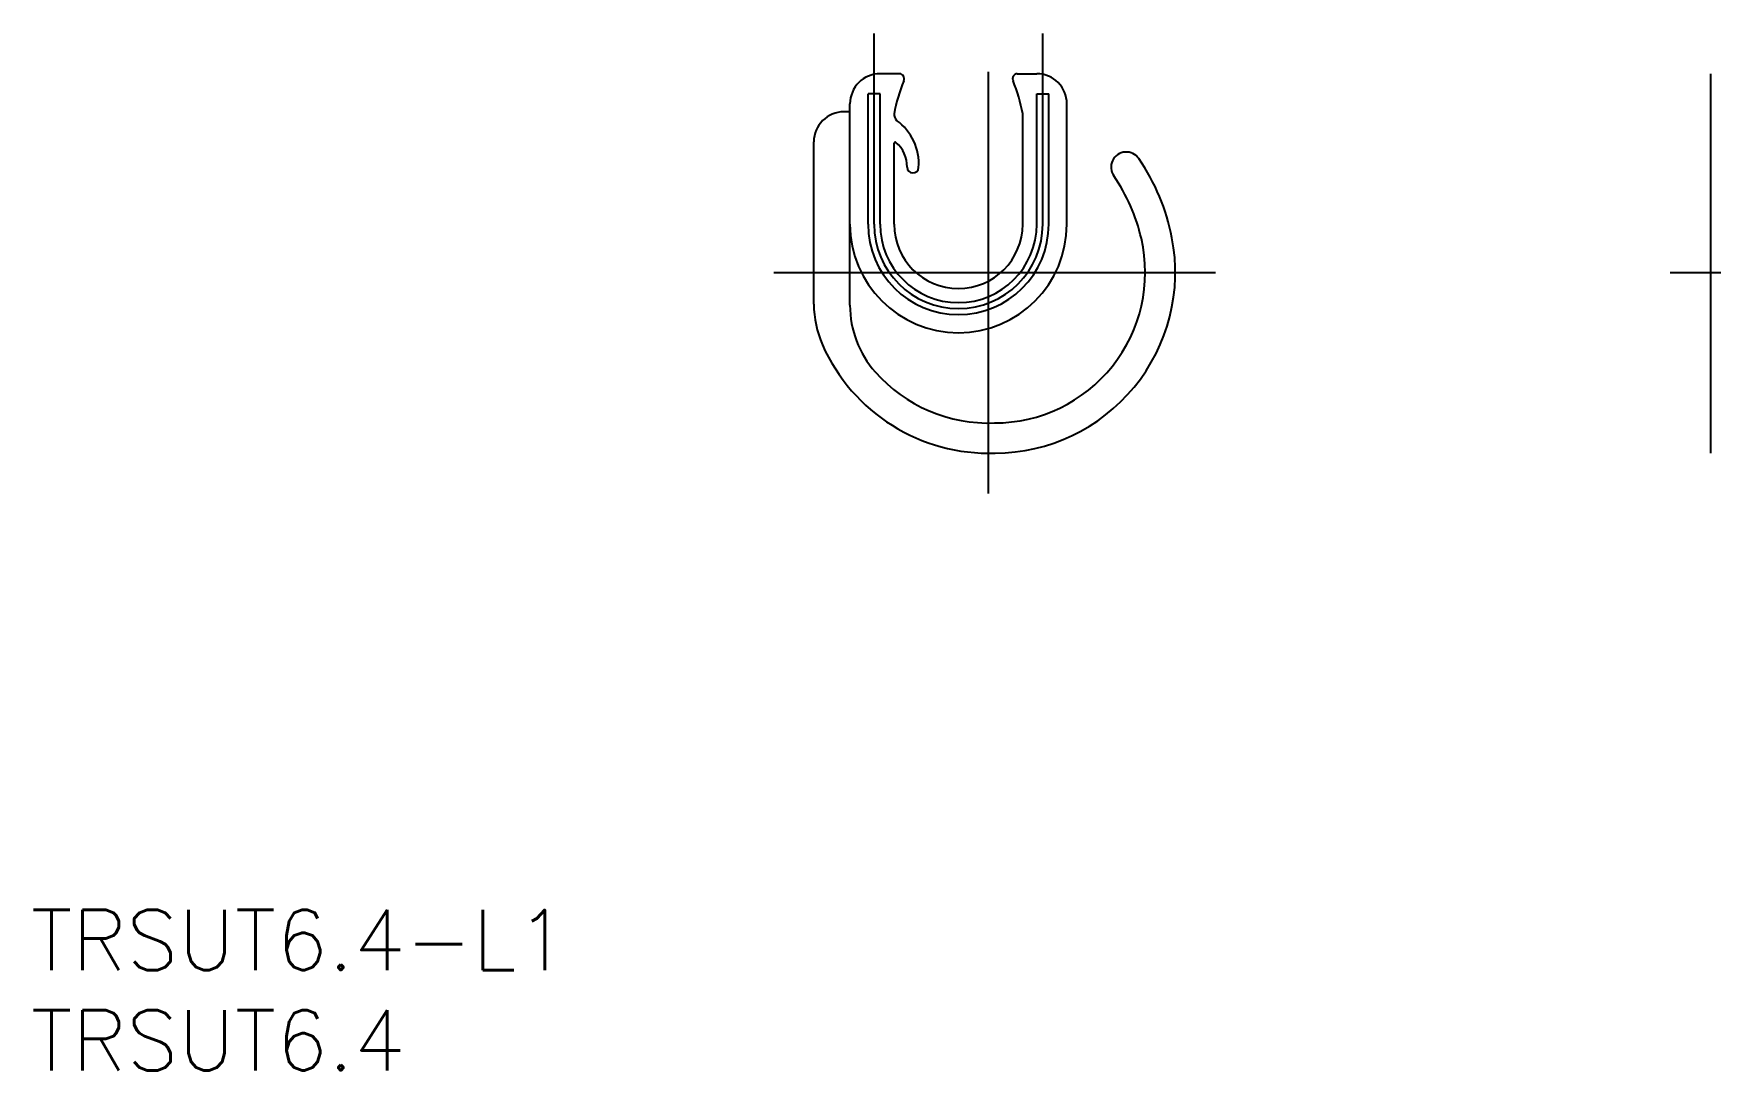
# Model space of a CAD drawing. Extents: x -46 to 1039, y -42 to 9.
# Drawn here: x -46.1 to 37.5, y -42.1 to 9.5 of the extents above; entities that cross this region are included whole.
import ezdxf

# ---------------------------------------------------------------- set-up
doc = ezdxf.new("R2010")
doc.units = 0
doc.linetypes.add('CENTER', pattern=[50.8, 31.75, -6.35, 6.35, -6.35])
doc.layers.get('0').update_dxf_attribs({"linetype": 'CONTINUOUS'})
doc.layers.add('CENTER', color=1, linetype='CENTER')
doc.styles.get("Standard").update_dxf_attribs({"font": 'txt.shx', "height": 3, "bigfont": 'bigfont.shx'})

# ---------------------------------------------------------------- blocks, each defined once
blk = doc.blocks.new('*U3')
at = {"color": 7, "linetype": 'CONTINUOUS'}
blk.add_text('TRSUT6.4-L1', height=3, dxfattribs=at).set_placement((-46.187, -37.142))
blk = doc.blocks.new('*U4')
at = {"color": 7, "linetype": 'CONTINUOUS'}
blk.add_text('TRSUT6.4', height=3, dxfattribs=at).set_placement((-46.187, -42.142))

msp = doc.modelspace()

# ---------------------------------------------------------------- linework, layer by layer
at = {"color": 7, "linetype": 'CONTINUOUS'}
for p, q in [((-2.93, 7.5), (-3.9, 7.5)), ((2.93, 7.5), (3.9, 7.5)), ((37.451, 7.5), (37.451, -11.399)), ((-5.4, 0), (-5.4, 6)), ((-3.9, 6.5), (-4.5, 6.5)), ((-4.5, 0), (-4.5, 6.5)), ((-3.9, 0), (-3.9, 6.5)), ((3.9, 0), (3.9, 6.5)), ((3.9, 6.5), (4.5, 6.5)), ((4.5, 0), (4.5, 6.5)), ((5.4, 0), (5.4, 6)), ((-5.4, 5.601), (-5.7, 5.601)), ((-5.4, -4.036), (-5.4, 5.606)), ((3.2, 0), (3.2, 5.5)), ((-7.2, -3.976), (-7.2, 4.101)), ((-3.2, 0), (-3.2, 4.05)), ((3.2, 0), (3.2, 4.05))]:
    msp.add_line(p, q, dxfattribs=at)
for centre, radius, start, end in [((-3.9, 6), 1.5, 90, 180), ((5.238, 3.947), 8.58, 158.10482, 169.57053), ((-2.95, 7.251), 0.25, 335.29715, 85.46796), ((2.95, 7.251), 0.25, 94.53204, 204.70285), ((-5.238, 3.947), 8.58, 10.42947, 21.89518), ((3.9, 6), 1.5, 0, 90), ((-5.7, 4.101), 1.5, 90, 180), ((-2.7, 5.5), 0.5, 180, 220.71511), ((-4.626, 3.021), 2.651, 355.68601, 54.29609), ((-3.15, 4.05), 0.05, 35.66522, 180), ((-4.191, 2.848), 1.639, 359.85258, 48.68729), ((8.36, 2.841), 0.76, 34.30013, 214.58197), ((-2.267, 2.843), 0.285, 179.85258, 355.68601), ((0.239, -2.698), 10.59, 11.04769, 34.30013), ((0.25, -2.75), 9.09, 12.93506, 34.58197), ((0, 0), 5.4, 180, 0), ((0, 0), 4.5, 180, 0), ((0, 0), 3.9, 180, 0), ((0, 0), 3.2, 180, 0), ((1.8, -2.394), 7.5, 270, 12.93506), ((1.8, -2.394), 9, 270.17722, 11.04769), ((-2.2, -3.976), 5, 180, 203.83599), ((-0.4, -4.036), 5, 180, 221.58741), ((1.519, -2.333), 9.066, 203.83599, 271.9499), ((1.519, -2.333), 7.566, 221.58741, 272.1257)]:
    msp.add_arc(centre, radius, start, end, dxfattribs=at)
at = {"layer": 'CENTER', "color": 1, "linetype": 'CENTER'}
for p, q in [((-4.2, 0), (-4.2, 9.5)), ((4.2, 0), (4.2, 9.5)), ((1.492, -13.4), (1.492, 7.601)), ((-9.2, -2.399), (12.8, -2.399)), ((35.451, -2.399), (1039.451, -2.399))]:
    msp.add_line(p, q, dxfattribs=at)
msp.add_arc((0, 0), 4.2, 180, 0, dxfattribs=at)

# ---------------------------------------------------------------- block references
at = {"color": 7, "linetype": 'CONTINUOUS'}
for name in ['*U3', '*U4']:
    msp.add_blockref(name, (0, 0), dxfattribs=at)

doc.saveas('drawing.dxf')
